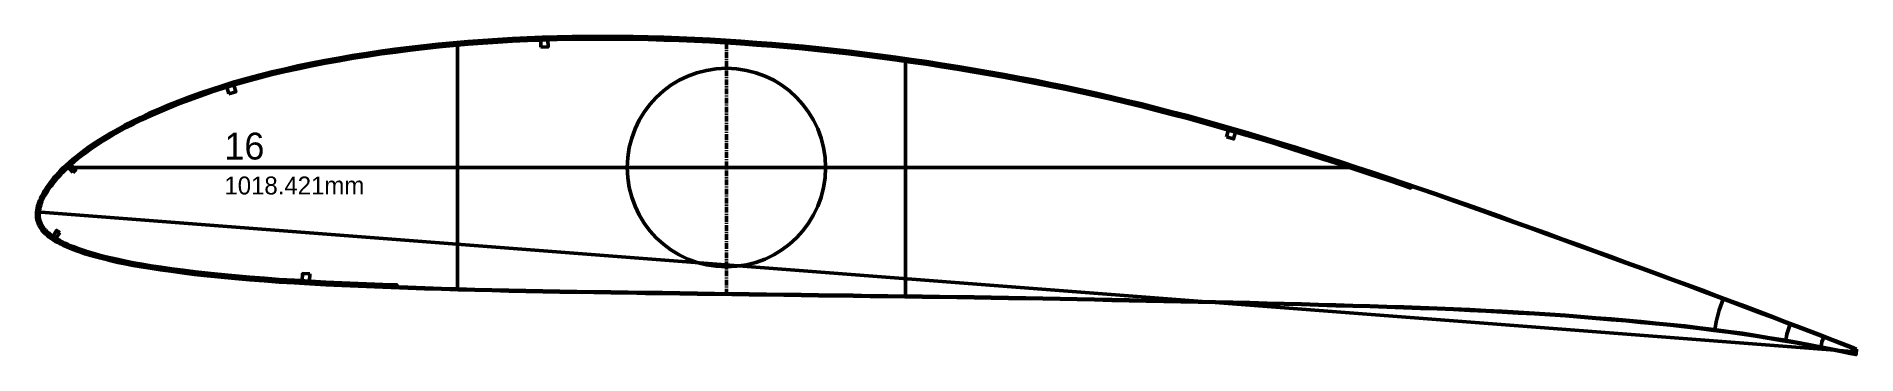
# Model space of a CAD drawing. Header units: metres. Extents: x -3 to 1074, y -15727 to -22.
# Drawn here: x -3 to 1013, y -3404 to -3227 of the extents above; entities that cross this region are included whole.
import ezdxf
from ezdxf.enums import TextEntityAlignment as Align

# ---------------------------------------------------------------- set-up
doc = ezdxf.new("R2010")
doc.units = ezdxf.units.M
doc.linetypes.add('CENTER', pattern=[5.08, 3.175, -0.635, 0.635, -0.635])
doc.layers.add('Layer', color=7, linetype='Continuous', lineweight=50)

msp = doc.modelspace()

# ---------------------------------------------------------------- texts
at = {"layer": 'Layer'}
msp.add_text('16', height=15, dxfattribs=at).set_placement((101.8, -3300), align=Align.BOTTOM_LEFT)
msp.add_text('1018.421mm', height=10, dxfattribs=at).set_placement((101.8, -3305), align=Align.TOP_LEFT)

# ---------------------------------------------------------------- linework, layer by layer
at = {"layer": 'Layer'}
for p, q in [((231.9, -3231.7), (231.9, -3367.7)), ((481.9, -3240.6), (481.9, -3371.7)), ((729.6, -3300), (14.3, -3300)), ((-3, -3324.7), (1012.4, -3402.9))]:
    msp.add_line(p, q, dxfattribs=at)
at = {"layer": 'Layer', "linetype": 'CENTER'}
msp.add_line((381.9, -3230.5), (381.9, -3370.3), dxfattribs=at)
at = {"layer": 'Layer'}
for points in [[(1012.5, -3401.4), (1009.5, -3400.1), (1004.6, -3398.2), (999.3, -3396.1), (993.6, -3393.9), (987.3, -3391.5), (980.5, -3388.9), (973.4, -3386.2), (965.9, -3383.3), (958.2, -3380.4), (950.4, -3377.4), (942.5, -3374.5), (934.6, -3371.5), (926.5, -3368.5), (918.4, -3365.4), (910, -3362.4), (901.6, -3359.3), (893, -3356.1), (884.2, -3352.9), (875.3, -3349.7), (866.4, -3346.4), (857.5, -3343.2), (848.5, -3339.9), (839.6, -3336.6), (830.6, -3333.4), (821.7, -3330.2), (812.8, -3327), (803.9, -3323.8), (795, -3320.7), (786.2, -3317.6), (777.3, -3314.5), (768.5, -3311.5), (759.7, -3308.5), (751, -3305.5), (742.2, -3302.6), (733.5, -3299.7), (724.7, -3296.8), (716, -3294), (707.3, -3291.2), (698.6, -3288.5), (690, -3285.8), (681.4, -3283.2), (672.9, -3280.6), (664.4, -3278.1), (655.9, -3275.7), (647.5, -3273.4), (639, -3271), (630.5, -3268.8), (622.1, -3266.6), (613.7, -3264.5), (605.2, -3262.5), (596.7, -3260.5), (588.2, -3258.5), (579.7, -3256.6), (571.2, -3254.8), (562.6, -3253), (554.1, -3251.3), (545.5, -3249.7), (536.9, -3248.1), (528.2, -3246.5), (519.6, -3245), (510.9, -3243.6), (502.3, -3242.2), (493.6, -3240.8), (485, -3239.6), (476.3, -3238.3), (467.7, -3237.2), (459, -3236.1), (450.4, -3235), (441.8, -3234.1), (433.2, -3233.1), (424.5, -3232.3), (415.9, -3231.5), (407.3, -3230.7), (398.7, -3230.1), (390, -3229.5), (381.4, -3228.9), (372.8, -3228.4), (364.2, -3228), (355.5, -3227.6), (346.9, -3227.3), (338.3, -3227.1), (329.8, -3226.9), (321.2, -3226.8), (312.7, -3226.8), (304.2, -3226.8), (295.8, -3226.9), (287.5, -3227.1), (279.1, -3227.3), (270.8, -3227.6), (262.5, -3228), (254.2, -3228.5), (245.9, -3229.1), (237.7, -3229.7), (229.4, -3230.4), (221.3, -3231.2), (213.1, -3232.1), (205, -3233), (197, -3234), (189, -3235.1), (181.1, -3236.3), (173.3, -3237.5), (165.5, -3238.9), (157.8, -3240.3), (150.2, -3241.8), (142.7, -3243.3), (135.4, -3245), (128.2, -3246.6), (121.1, -3248.4), (114.2, -3250.3), (107.4, -3252.2), (100.8, -3254.3), (94.4, -3256.4), (88.1, -3258.5), (82, -3260.7), (76.1, -3263), (70.5, -3265.2), (65.1, -3267.5), (59.9, -3269.7), (55.1, -3272), (50.6, -3274.2), (46.3, -3276.4), (42.3, -3278.5), (38.6, -3280.7), (35.2, -3282.7), (32, -3284.7), (29, -3286.6), (26.2, -3288.5), (23.7, -3290.3), (21.3, -3292.1), (19.2, -3293.8), (17.1, -3295.5), (15.2, -3297.1), (13.5, -3298.7), (11.9, -3300.2), (10.4, -3301.7), (9, -3303.2), (7.7, -3304.6), (6.5, -3306), (5.4, -3307.4), (4.4, -3308.7), (3.4, -3310), (2.5, -3311.2), (1.7, -3312.5), (0.9, -3313.7), (0.3, -3314.9), (-0.3, -3316), (-0.9, -3317.2), (-1.4, -3318.3), (-1.8, -3319.4), (-2.2, -3320.6), (-2.5, -3321.6), (-2.7, -3322.7), (-2.9, -3323.8), (-3, -3324.8), (-3.1, -3325.8), (-3.1, -3326.9), (-3, -3327.9), (-2.8, -3329), (-2.5, -3330), (-2.2, -3331.1), (-1.7, -3332.1), (-1.2, -3333.1), (-0.5, -3334.1), (0.2, -3335.1), (1, -3336), (1.9, -3336.9), (2.9, -3337.8), (3.9, -3338.7), (5.1, -3339.6), (6.3, -3340.4), (7.6, -3341.2), (9, -3341.9), (10.5, -3342.7), (12.1, -3343.5), (13.8, -3344.2), (15.6, -3345), (17.5, -3345.7), (19.5, -3346.5), (21.7, -3347.3), (24, -3348.1), (26.6, -3348.8), (29.3, -3349.6), (32.2, -3350.4), (35.3, -3351.2), (38.7, -3352.1), (42.4, -3352.9), (46.4, -3353.7), (50.8, -3354.6), (55.5, -3355.4), (60.6, -3356.2), (66.1, -3357.1), (72.1, -3357.9), (78.5, -3358.8), (85.2, -3359.6), (92.4, -3360.4), (99.9, -3361.1), (107.7, -3361.9), (115.8, -3362.6), (124, -3363.3), (132.3, -3363.9), (140.8, -3364.4), (149.5, -3364.9), (158.4, -3365.4), (167.3, -3365.8), (176.4, -3366.2), (185.6, -3366.6), (194.9, -3366.9), (204.2, -3367.3), (213.5, -3367.6), (222.9, -3367.9), (232.2, -3368.2), (241.6, -3368.4), (251.1, -3368.7), (260.5, -3368.9), (270, -3369.1), (279.4, -3369.3), (288.9, -3369.5), (298.4, -3369.6), (307.9, -3369.7), (317.5, -3369.9), (327.1, -3370), (336.7, -3370.2), (346.3, -3370.3), (356, -3370.4), (365.6, -3370.6), (375.3, -3370.7), (385, -3370.8), (394.6, -3371), (404.3, -3371.1), (413.9, -3371.2), (423.6, -3371.4), (433.2, -3371.5), (442.9, -3371.6), (452.6, -3371.8), (462.2, -3371.9), (471.9, -3372), (481.5, -3372.2), (491.2, -3372.3), (500.8, -3372.4), (510.5, -3372.5), (520.1, -3372.7), (529.7, -3372.8), (539.3, -3373), (548.9, -3373.1), (558.5, -3373.3), (568.1, -3373.5), (577.7, -3373.7), (587.3, -3373.9), (597, -3374.1), (606.6, -3374.3), (616.2, -3374.5), (625.9, -3374.7), (635.5, -3375), (645.1, -3375.2), (654.8, -3375.4), (664.4, -3375.6), (674, -3375.8), (683.6, -3376.1), (693.2, -3376.3), (702.7, -3376.5), (712.3, -3376.8), (721.9, -3377.1), (731.4, -3377.4), (740.9, -3377.6), (750.4, -3377.9), (759.7, -3378.2), (769.1, -3378.6), (778.4, -3378.9), (787.6, -3379.3), (796.7, -3379.7), (805.7, -3380.2), (814.7, -3380.7), (823.7, -3381.2), (832.7, -3381.7), (841.4, -3382.2), (850, -3382.8), (858.5, -3383.5), (867.1, -3384.2), (875.5, -3384.9), (883.9, -3385.6), (892.2, -3386.4), (900.4, -3387.3), (908.6, -3388), (916.7, -3388.9), (924.7, -3389.8), (932.8, -3390.9), (940.8, -3391.9), (948.7, -3392.9), (956.3, -3394.1), (963.9, -3395.4), (971.4, -3396.7), (978.6, -3397.9), (985.5, -3399.2), (992, -3400.4), (998.1, -3401.6), (1003.8, -3402.7), (1009, -3403.7), (1012.2, -3404.4)], [(1012.3, -3401.8), (1009.3, -3400.5), (1004.4, -3398.6), (999.2, -3396.6), (993.4, -3394.3), (987.1, -3391.9), (980.3, -3389.3), (973.2, -3386.6), (965.7, -3383.7), (958, -3380.8), (950.2, -3377.9), (942.4, -3375), (934.4, -3372), (926.4, -3368.9), (918.2, -3365.9), (909.9, -3362.8), (901.4, -3359.7), (892.8, -3356.5), (884, -3353.3), (875.2, -3350.1), (866.3, -3346.8), (857.3, -3343.6), (848.4, -3340.3), (839.4, -3337.1), (830.5, -3333.8), (821.5, -3330.6), (812.6, -3327.4), (803.7, -3324.3), (794.9, -3321.1), (786, -3318), (777.2, -3314.9), (768.4, -3311.9), (764, -3310.4), (763.7, -3311.4), (759.3, -3309.9), (750.5, -3306.9), (741.8, -3304), (733, -3301.1), (724.3, -3298.3), (715.5, -3295.4), (706.8, -3292.7), (698.1, -3289.9), (689.5, -3287.2), (681, -3284.6), (672.5, -3282.1), (664, -3279.6), (655.5, -3277.2), (647.1, -3274.8), (638.6, -3272.5), (630.2, -3270.3), (621.7, -3268.1), (613.3, -3266), (604.8, -3263.9), (596.4, -3261.9), (587.9, -3260), (579.4, -3258.1), (570.9, -3256.3), (562.3, -3254.5), (553.8, -3252.8), (545.2, -3251.2), (536.6, -3249.6), (528, -3248), (519.3, -3246.5), (510.7, -3245.1), (502.1, -3243.7), (493.4, -3242.3), (484.8, -3241.1), (476.1, -3239.8), (467.5, -3238.7), (458.9, -3237.6), (450.2, -3236.5), (441.6, -3235.5), (433, -3234.6), (424.4, -3233.8), (415.8, -3233), (407.2, -3232.2), (398.6, -3231.6), (389.9, -3231), (381.3, -3230.4), (372.7, -3229.9), (364.1, -3229.5), (355.5, -3229.1), (346.9, -3228.8), (338.3, -3228.6), (329.8, -3228.4), (321.2, -3228.3), (312.7, -3228.3), (304.3, -3228.3), (295.9, -3228.4), (287.5, -3228.6), (279.2, -3228.8), (270.9, -3229.1), (262.6, -3229.5), (254.3, -3230), (246, -3230.6), (237.8, -3231.2), (229.6, -3231.9), (221.4, -3232.7), (213.3, -3233.6), (205.2, -3234.5), (197.2, -3235.5), (189.3, -3236.6), (181.4, -3237.8), (173.6, -3239), (165.8, -3240.4), (158.1, -3241.8), (150.5, -3243.3), (143, -3244.8), (135.7, -3246.4), (128.5, -3248.1), (121.5, -3249.9), (114.6, -3251.7), (107.9, -3253.7), (101.3, -3255.7), (94.8, -3257.8), (88.6, -3259.9), (82.5, -3262.1), (76.7, -3264.3), (71, -3266.6), (65.7, -3268.9), (60.6, -3271.1), (55.8, -3273.3), (51.3, -3275.5), (47, -3277.7), (43.1, -3279.9), (39.4, -3281.9), (36, -3284), (32.8, -3285.9), (29.8, -3287.9), (27.1, -3289.7), (24.6, -3291.5), (22.3, -3293.3), (20.1, -3295), (18.1, -3296.6), (16.3, -3298.2), (14.5, -3299.8), (12.9, -3301.3), (11.5, -3302.8), (10.1, -3304.2), (8.8, -3305.6), (7.7, -3307), (6.6, -3308.3), (5.6, -3309.6), (4.6, -3310.8), (3.8, -3312.1), (3, -3313.3), (2.3, -3314.4), (1.6, -3315.5), (1, -3316.7), (0.5, -3317.8), (0, -3318.9), (-0.4, -3319.9), (-0.7, -3320.9), (-1, -3322), (-1.2, -3323), (-1.4, -3323.9), (-1.5, -3324.9), (-1.6, -3325.8), (-1.6, -3326.7), (-1.5, -3327.7), (-1.4, -3328.6), (-1.1, -3329.5), (-0.8, -3330.5), (-0.4, -3331.4), (0.1, -3332.3), (0.7, -3333.2), (1.3, -3334.1), (2.1, -3335), (2.9, -3335.8), (3.8, -3336.7), (4.8, -3337.5), (5.9, -3338.3), (7.1, -3339.1), (8.3, -3339.9), (9.7, -3340.6), (11.1, -3341.3), (12.7, -3342.1), (14.3, -3342.8), (16.1, -3343.6), (18, -3344.3), (20, -3345.1), (22.2, -3345.9), (24.5, -3346.6), (27, -3347.4), (29.7, -3348.2), (32.6, -3349), (35.7, -3349.8), (39.1, -3350.6), (42.7, -3351.4), (46.7, -3352.3), (51, -3353.1), (55.7, -3353.9), (60.8, -3354.8), (66.3, -3355.6), (72.3, -3356.5), (78.6, -3357.3), (85.4, -3358.1), (92.5, -3358.9), (100, -3359.6), (107.9, -3360.4), (115.9, -3361.1), (124.1, -3361.8), (132.4, -3362.4), (140.9, -3362.9), (149.6, -3363.4), (158.4, -3363.9), (167.4, -3364.3), (176.5, -3364.7), (185.7, -3365.1), (194.9, -3365.4), (198.1, -3365.5), (198, -3366.6), (204.2, -3366.8), (213.6, -3367.2), (222.9, -3367.5), (232.2, -3367.7), (241.6, -3368), (251.1, -3368.2), (260.5, -3368.4), (270, -3368.7), (279.4, -3368.8), (288.9, -3369), (298.4, -3369.1), (308, -3369.3), (317.5, -3369.4), (327.1, -3369.6), (336.7, -3369.7), (346.3, -3369.8), (356, -3370), (365.7, -3370.1), (375.3, -3370.2), (385, -3370.4), (394.6, -3370.5), (404.3, -3370.7), (413.9, -3370.8), (423.6, -3370.9), (433.2, -3371), (442.9, -3371.2), (452.6, -3371.3), (462.2, -3371.5), (471.9, -3371.6), (481.5, -3371.7), (491.2, -3371.8), (500.8, -3372), (510.5, -3372.1), (520.1, -3372.2), (529.7, -3372.4), (539.3, -3372.5), (548.9, -3372.7), (558.5, -3372.9), (568.1, -3373), (577.7, -3373.2), (587.3, -3373.5), (597, -3373.7), (606.6, -3373.9), (616.2, -3374.1), (625.9, -3374.3), (635.5, -3374.5), (645.1, -3374.7), (654.8, -3374.9), (664.4, -3375.2), (674, -3375.4), (683.6, -3375.6), (693.2, -3375.8), (702.7, -3376.1), (712.3, -3376.4), (721.9, -3376.6), (731.4, -3376.9), (740.9, -3377.2), (750.4, -3377.5), (759.8, -3377.8), (769.1, -3378.1), (778.4, -3378.5), (787.6, -3378.8), (796.7, -3379.2), (805.7, -3379.7), (814.8, -3380.2), (823.8, -3380.7), (832.7, -3381.2), (841.4, -3381.8), (850, -3382.4), (858.6, -3383.1), (867.1, -3383.8), (875.6, -3384.4), (883.9, -3385.2), (892.2, -3386), (900.5, -3386.8), (908.7, -3387.6), (916.7, -3388.4), (924.8, -3389.4), (932.9, -3390.4), (940.9, -3391.5), (948.7, -3392.5), (956.4, -3393.7), (964, -3395), (971.5, -3396.2), (978.7, -3397.5), (985.6, -3398.7), (992.1, -3400), (998.2, -3401.1), (1003.8, -3402.2), (1009.1, -3403.3), (1012.3, -3404)]]:
    msp.add_lwpolyline(points, close=True, dxfattribs=at)
for points in [[(278.4, -3232.8), (282.4, -3232.7), (282.3, -3228.7), (278.3, -3228.8), (278.4, -3232.8)], [(104.3, -3258.9), (108.1, -3257.8), (107, -3253.9), (103.1, -3255.1), (104.3, -3258.9)], [(661, -3282.9), (664.9, -3284), (666, -3280.2), (662.1, -3279), (661, -3282.9)], [(17.3, -3302.7), (18.8, -3301.3), (16.1, -3298.4), (14.6, -3299.7), (17.3, -3302.7)], [(9.9, -3336.2), (8.2, -3335.1), (6, -3338.4), (7.7, -3339.5), (9.9, -3336.2)], [(149.4, -3359.4), (145.4, -3359.2), (145.2, -3363.2), (149.2, -3363.4), (149.4, -3359.4)]]:
    msp.add_lwpolyline(points, dxfattribs=at)
for radius, start, end in [(80, 158.3254, 171.0918), (40, 157.3502, 170.8031), (20, 155.6207, 171.9262)]:
    msp.add_arc((1012.4, -3402.9), radius, start, end, dxfattribs=at)
msp.add_ellipse((381.9, -3300), major_axis=(0, 55.4), ratio=0.998784, dxfattribs=at)

msp.set_redraw_order([(e.dxf.handle, doc.entitydb.next_handle()) for e in msp.query("TEXT MTEXT ATTDEF DIMENSION ARC_DIMENSION")])  # texts and dimensions are drawn at this point

doc.saveas('drawing.dxf')
